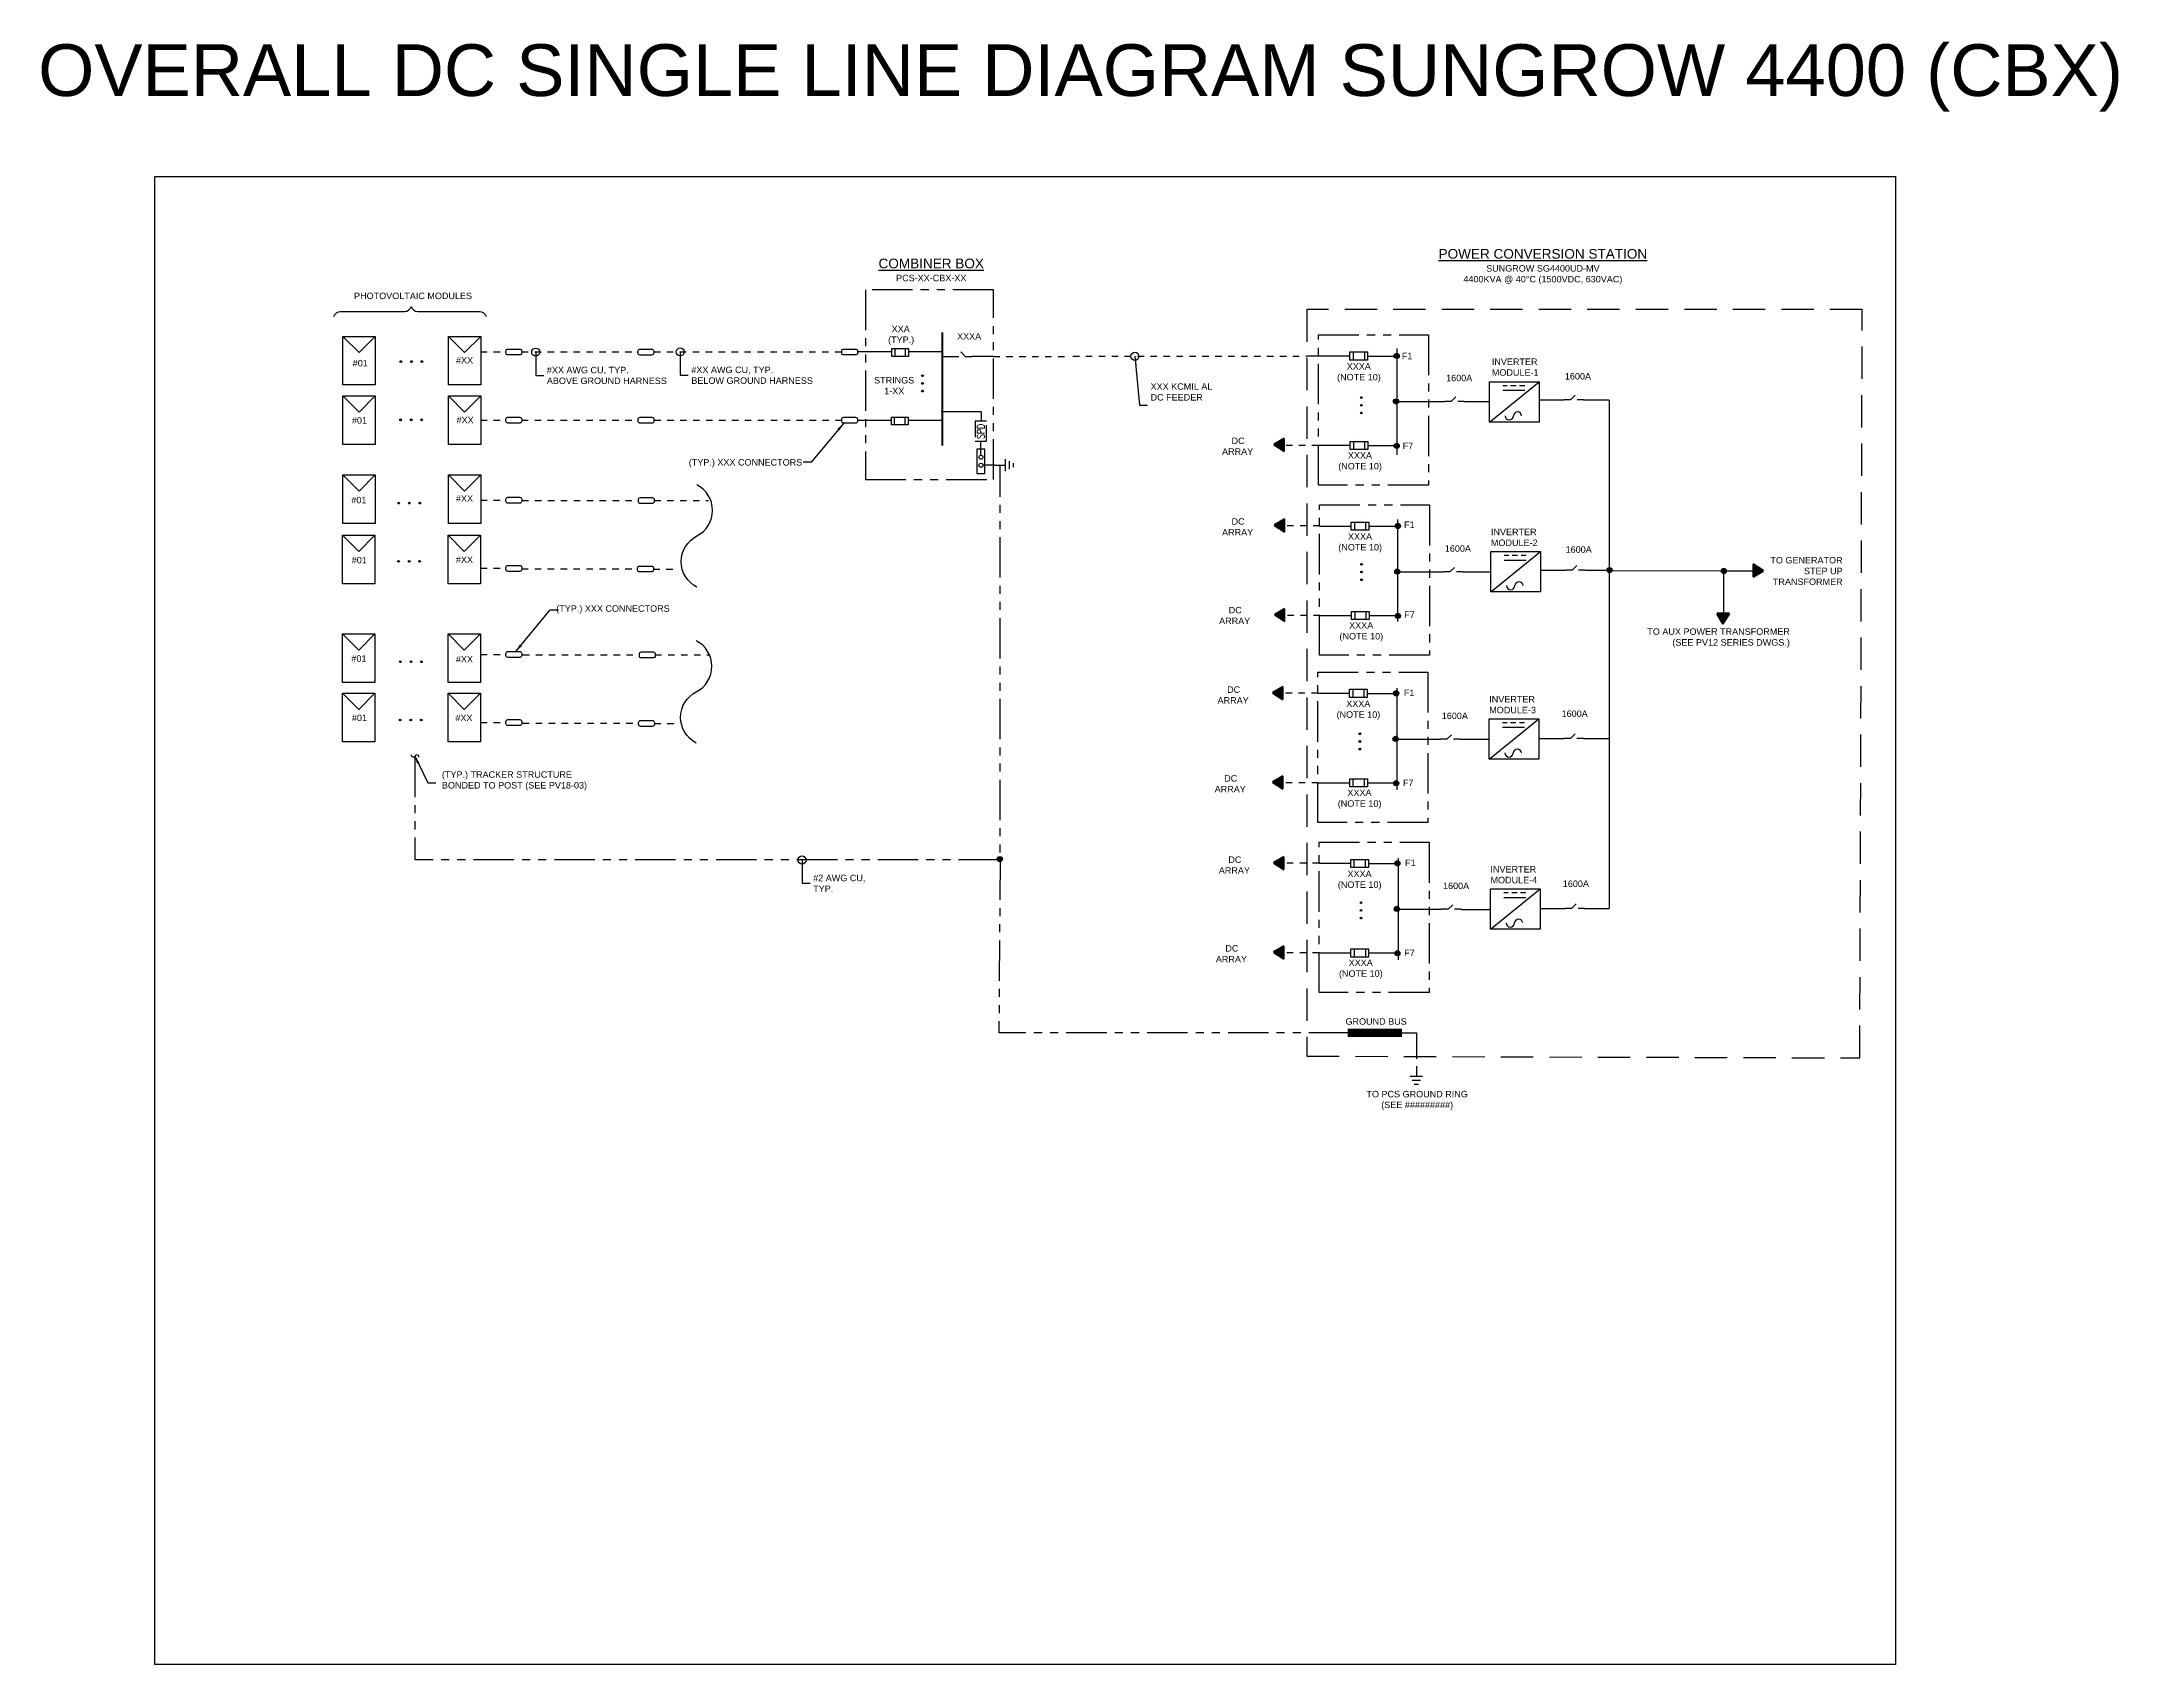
# Model space of a CAD drawing. Header units: feet. Extents: x -17 to 369, y -41 to 98.
# Drawn here: x 200.58 to 232.68, y 0.24 to 25.34 of the extents above; entities that cross this region are included whole.
import ezdxf

# ---------------------------------------------------------------- set-up
doc = ezdxf.new("R2010")
doc.units = ezdxf.units.FT
doc.header["$MEASUREMENT"] = 0
for name, pattern in [('DASHED', [0.75, 0.5, -0.25]), ('DASHED2', [0.375, 0.25, -0.125]), ('HIDDEN', [0.375, 0.25, -0.125]), ('HIDDEN4', [0.0935, 0.0625, -0.031]), ('PHANTOM2', [1.25, 0.625, -0.125, 0.125, -0.125, 0.125, -0.125])]:
    doc.linetypes.add(name, pattern=pattern)
for name, color, linetype in [('E-1LIN', 4, 'Continuous'), ('E-CABL', 133, 'HIDDEN4'), ('E-ELEC-BRDR', 171, 'DASHED2'), ('E-HARN-COMP', 8, 'Continuous'), ('E-HVMV-EQUP', 91, 'Continuous'), ('E-LV-BUS', 32, 'Continuous'), ('E-LV-EQUP', 211, 'Continuous'), ('E-PROD-COND-06F', 4, 'Continuous'), ('E-TEXT', 7, 'Continuous'), ('G-ANNO-TEXT', 1, 'Continuous')]:
    doc.layers.add(name, color=color, linetype=linetype)
doc.layers.add('G-TABL', color=7, linetype='Continuous', lineweight=40)
doc.layers.add('PV-PCS BOUNDARY', color=224, linetype='DASHED2', lineweight=90)
doc.styles.add('FSLR_Notes', font='Simplex.shx', dxfattribs={"width": 0.8, "height": 0.109375})
doc.styles.add('NEI-A', font='arial.ttf')
doc.styles.add('T10', font='romans.shx', dxfattribs={"height": 0.1})
doc.dimstyles.new('NEI-A', dxfattribs={"dimtxt": 0.1, "dimasz": 0.125, "dimexe": 0.0625, "dimexo": 0.0625, "dimgap": 0.0625, "dimtad": 0, "dimtih": 1, "dimtoh": 1, "dimdec": 4, "dimzin": 3, "dimdsep": 46, "dimlunit": 4, "dimtxsty": 'NEI-A', "dimcen": 0, "dimadec": 0, "dimazin": 0, "dimtfac": 0.75, "dimtdec": 4, "dimtofl": 0, "dimtmove": 0, "dimatfit": 3, "dimfxl": 1, "dimfrac": 1, "dimtolj": 1, "dimtzin": 0, "dimarcsym": 0})

msp = doc.modelspace()

# ---------------------------------------------------------------- texts
at = {"layer": 'Defpoints', "color": 1, "insert": (216.64, 24.253), "char_height": 0.8, "attachment_point": 8, "style": 'NEI-A'}
msp.add_mtext('OVERALL DC SINGLE LINE DIAGRAM SUNGROW 4400 (CBX)', dxfattribs=at)
at = {"layer": 'G-ANNO-TEXT', "insert": (214.332, 21.979), "char_height": 0.15, "attachment_point": 2, "style": 'NEI-A'}
msp.add_mtext('{\\LCOMBINER BOX\\P\\H0.66667x;\\lPCS-XX-CBX-XX}', dxfattribs=at)
at = {"layer": 'G-ANNO-TEXT', "style": 'NEI-A'}
for s, insert, char_height, width, attachment_point in [('{\\LPOWER CONVERSION STATION\\P\\H0.66667x;\\lSUNGROW SG4400UD-MV\\P4400KVA @ 40%%DC (1500VDC, 630VAC)}', (223.787, 22.128), 0.15, 3.64093, 2), ('PHOTOVOLTAIC MODULES', (207.234, 21.402), 0.1, 1.81785, 6), ('\\pi0.16436;XXA \\P\\pi0.10891;(TYP.)', (213.556, 20.793), 0.1, 0.60786, 4), ('\\A1;XXXA', (214.732, 20.776), 0.1, 1.3749, 4), ('\\A1;\\pi0.12608;#01 ', (205.263, 20.362), 0.1, 0.45816, 4), ('\\A1;#XX ', (206.986, 20.407), 0.1, 0.45816, 4), ('#XX AWG CU, TYP.\\PABOVE GROUND HARNESS', (208.39, 20.172), 0.1, 1.95282, 4), ('#XX AWG CU, TYP.\\PBELOW GROUND HARNESS', (210.624, 20.175), 0.1, 1.95282, 4), ('\\A1;\\pi0.14948;XXXA\\P\\pi0;{\\A0;(NOTE 10)}', (220.606, 20.214), 0.1, 0.67126, 4), ('\\A1;F1', (221.607, 20.473), 0.1, 0.67126, 4), ('\\A1;INVERTER MODULE-1', (222.998, 20.301), 0.1, 0.70557, 4), ('\\A1;\\pi0.00869;STRINGS \\P\\pi0.16514;1-XX', (213.44, 20.015), 0.1, 0.62475, 4), ('XXX KCMIL AL\\PDC FEEDER', (217.723, 19.917), 0.1, 0.97551, 4), ('\\A1;\\pi0.14115;1600A', (222.151, 20.132), 0.1, 0.67126, 4), ('\\A1;\\pi0.14115;1600A', (223.986, 20.159), 0.1, 0.67126, 4), ('\\A1;\\pi0.12608;#01 ', (205.251, 19.477), 0.1, 0.45816, 4), ('\\A1;\\pi0.09821;#XX ', (206.896, 19.483), 0.1, 0.45816, 4), ('\\A1;\\pi0.02492;DC\\P\\pi-0.12245;ARRAY ', (218.95, 19.078), 0.1, 0.23531, 4), ('\\A1;\\pi0.14948;XXXA\\P\\pi0;{\\A0;(NOTE 10)}', (220.624, 18.838), 0.1, 0.67126, 4), ('\\A1;F7', (221.62, 19.085), 0.1, 0.67126, 4), ('\\A1;(TYP.) XXX CONNECTORS', (212.338, 18.814), 0.1, 2.14397, 6), ('\\A1;\\pi0.09821;#XX ', (206.887, 18.269), 0.1, 0.45816, 4), ('\\A1;\\pi0.12608;#01 ', (205.242, 18.245), 0.1, 0.45816, 4), ('\\A1;\\pi0.02492;DC\\P\\pi-0.12245;ARRAY ', (218.95, 17.831), 0.1, 0.23531, 4), ('\\A1;\\pi0.14948;XXXA\\P\\pi0;{\\A0;(NOTE 10)}', (220.625, 17.584), 0.1, 0.67126, 4), ('\\A1;F1', (221.641, 17.864), 0.1, 0.67126, 4), ('\\A1;INVERTER MODULE-2', (222.984, 17.668), 0.1, 0.70557, 4), ('\\A1;\\pi0.12608;#01 ', (205.247, 17.316), 0.1, 0.45816, 4), ('\\A1;\\pi0.09821;#XX ', (206.886, 17.322), 0.1, 0.45816, 4), ('\\A1;\\pi0.14115;1600A', (222.13, 17.495), 0.1, 0.67126, 4), ('\\A1;\\pi0.14115;1600A', (223.997, 17.48), 0.1, 0.67126, 4), ('TO GENERATOR STEP UP TRANSFORMER', (228.421, 17.148), 0.1, 1.18112, 6), ('\\A1;(TYP.) XXX CONNECTORS', (210.289, 16.553), 0.1, 2.14397, 6), ('\\A1;\\pi0.02492;DC\\P\\pi-0.12245;ARRAY ', (218.905, 16.46), 0.1, 0.23531, 4), ('\\A1;F7', (221.643, 16.473), 0.1, 0.67126, 4), ('\\A1;\\pi0.14948;XXXA\\P\\pi0;{\\A0;(NOTE 10)}', (220.643, 16.208), 0.1, 0.67126, 4), ('TO AUX POWER TRANSFORMER (SEE PV12 SERIES DWGS.)', (227.605, 16.113), 0.1, 2.20346, 6), ('\\A1;\\pi0.12608;#01 ', (205.243, 15.796), 0.1, 0.45816, 4), ('\\A1;\\pi0.09821;#XX ', (206.886, 15.784), 0.1, 0.45816, 4), ('\\A1;\\pi0.02492;DC\\P\\pi-0.12245;ARRAY ', (218.881, 15.231), 0.1, 0.23531, 4), ('\\A1;\\pi0.14948;XXXA\\P\\pi0;{\\A0;(NOTE 10)}', (220.598, 14.997), 0.1, 0.67126, 4), ('\\A1;F1', (221.638, 15.264), 0.1, 0.67126, 4), ('\\A1;INVERTER MODULE-3', (222.958, 15.081), 0.1, 0.70557, 4), ('\\A1;\\pi0.12608;#01 ', (205.25, 14.877), 0.1, 0.45816, 4), ('\\A1;#XX ', (206.977, 14.877), 0.1, 0.45816, 4), ('\\A1;\\pi0.14115;1600A', (222.083, 14.908), 0.1, 0.67126, 4), ('\\A1;\\pi0.14115;1600A', (223.935, 14.941), 0.1, 0.67126, 4), ('(TYP.) TRACKER STRUCTURE BONDED TO POST (SEE PV18-03)', (206.768, 13.903), 0.1, 2.53409, 4), ('\\A1;\\pi0.02492;DC\\P\\pi-0.12245;ARRAY ', (218.836, 13.859), 0.1, 0.23531, 4), ('\\A1;F7', (221.624, 13.872), 0.1, 0.67126, 4), ('\\A1;\\pi0.14948;XXXA\\P\\pi0;{\\A0;(NOTE 10)}', (220.616, 13.621), 0.1, 0.67126, 4), ('\\A1;\\pi0.02492;DC\\P\\pi-0.12245;ARRAY ', (218.9, 12.601), 0.1, 0.23531, 4), ('\\A1;F1', (221.657, 12.635), 0.1, 0.67126, 4), ('\\A1;INVERTER MODULE-4', (222.977, 12.452), 0.1, 0.70557, 4), ('#2 AWG CU, TYP.', (212.507, 12.318), 0.1, 0.98039, 4), ('\\A1;\\pi0.14948;XXXA\\P\\pi0;{\\A0;(NOTE 10)}', (220.617, 12.367), 0.1, 0.67126, 4), ('\\A1;\\pi0.14115;1600A', (222.102, 12.279), 0.1, 0.67126, 4), ('\\A1;\\pi0.14115;1600A', (223.954, 12.312), 0.1, 0.67126, 4), ('\\A1;\\pi0.02492;DC\\P\\pi-0.12245;ARRAY ', (218.854, 11.23), 0.1, 0.23531, 4), ('\\A1;F7', (221.643, 11.243), 0.1, 0.67126, 4), ('\\A1;\\pi0.14948;XXXA\\P\\pi0;{\\A0;(NOTE 10)}', (220.635, 10.992), 0.1, 0.67126, 4), ('\\A1;\\pi0.05081;GROUND BUS', (220.685, 10.182), 0.1, 1.03381, 4), ('\\A1;\\pi0.50753;TO PCS GROUND RING\\P\\pi0.73686;(SEE #########)', (220.552, 8.961), 0.1, 2.57086, 4)]:
    msp.add_mtext(s, dxfattribs=dict(at, insert=insert, char_height=char_height, width=width, attachment_point=attachment_point))
at = {"layer": 'G-TABL', "insert": (215.044, 19.423), "char_height": 0.1094, "attachment_point": 3, "rotation": 90, "style": 'FSLR_Notes'}
msp.add_mtext_dynamic_manual_height_columns('SPD', width=0.02378, gutter_width=0.547, heights=[0], dxfattribs=at)

# ---------------------------------------------------------------- blocks, each defined once
blk = doc.blocks.new('1-LINE - FUSE')
at = {"layer": 'Defpoints', "color": 2}
for p, q in [((-0.114, 0.137), (-0.114, 0.137)), ((0.114, 0.137), (0.114, 0.137))]:
    blk.add_line(p, q, dxfattribs=at)
at = {"layer": 'E-HVMV-EQUP', "color": 0}
for p, q in [((-0.064, 0.223), (0.064, 0.223)), ((-0.064, 0.05), (0.064, 0.05))]:
    blk.add_line(p, q, dxfattribs=at)
blk.add_lwpolyline([(0.064, 0), (-0.064, 0), (-0.064, 0.273), (0.064, 0.273)], close=True, dxfattribs=at)
blk = doc.blocks.new('03')
at = {"linetype": 'Continuous'}
h = blk.add_hatch(color=256, dxfattribs=at)
h.dxf.hatch_style = 1
h.paths.add_polyline_path([(-0.04, 0, 1), (0.04, 0, 1)])
blk.add_circle((0, 0), 0.04, dxfattribs=at)
blk = doc.blocks.new('E-005')
blk.add_line((-0.384, 0), (0.384, 0.625))
blk.add_lwpolyline([(0.384, 0), (-0.384, 0), (-0.384, 0.625), (0.384, 0.625)], close=True)
at = {"layer": 'E-TEXT'}
for p, q in [((-0.108, 0.564), (-0.177, 0.564)), ((0.163, 0.488), (-0.177, 0.488)), ((0.028, 0.564), (-0.056, 0.564)), ((0.163, 0.564), (0.082, 0.564))]:
    blk.add_line(p, q, dxfattribs=at)
for centre, start, end in [((-0.078, 0.098), 180, 0), ((0.05, 0.093), 4.1036, 175.8964)]:
    blk.add_arc(centre, 0.0642, start, end, dxfattribs=at)
blk = doc.blocks.new('E-015')
for p, q in [((0, 0), (0, -0.15625)), ((-0.09375, -0.15625), (0.09375, -0.15625)), ((-0.0625, -0.21875), (0.0625, -0.21875)), ((-0.03125, -0.28125), (0.03125, -0.28125))]:
    blk.add_line(p, q)
blk = doc.blocks.new('*U38')
at = {"layer": 'Defpoints', "color": 2}
for p, q in [((-0.137, 0.114), (-0.137, 0.114)), ((-0.137, -0.114), (-0.137, -0.114))]:
    blk.add_line(p, q, dxfattribs=at)
at = {"layer": 'E-HVMV-EQUP', "color": 0}
for p, q in [((-0.223, -0.064), (-0.223, 0.064)), ((-0.05, -0.064), (-0.05, 0.064))]:
    blk.add_line(p, q, dxfattribs=at)
blk.add_lwpolyline([(0, 0.064), (0, -0.064), (-0.273, -0.064), (-0.273, 0.064)], close=True, dxfattribs=at)
blk = doc.blocks.new('end break')
for centre, major_axis in [((0.016, 0.06), (-0.0162, -0.0604)), ((-0.016, -0.06), (0.0162, 0.0604))]:
    blk.add_ellipse(centre, major_axis=major_axis, ratio=0.75, start_param=3.141593, end_param=6.283185)
blk = doc.blocks.new('3-LINE - CONTINUATION SYMBOL')
at = {"layer": 'E-HVMV-EQUP', "color": 0}
blk.add_lwpolyline([(-0.1082, 0, -0.611301), (0, 0, 0.611301), (0.1082, 0)], format="xyb", dxfattribs=at)
blk = doc.blocks.new('ARROW')
h = blk.add_hatch()
h.set_pattern_fill('ANSI31', color=256)
h.paths.add_polyline_path([(0, 0), (-0.074, -0.114), (0.066, -0.114)])
h = blk.add_hatch(color=256)
h.dxf.hatch_style = 1
h.paths.add_polyline_path([(0, 0), (-0.074, -0.114), (0.066, -0.114)])
blk.add_lwpolyline([(0, 0), (-0.074, -0.114), (0.066, -0.114), (0, 0)], close=True)
blk = doc.blocks.new('1LIN-DISCONNECT')
at = {"color": 4, "linetype": 'Continuous'}
for points in [[(0, 0), (0, -0.1)], [(0.071, -0.129), (0, -0.2), (0, -0.3)]]:
    blk.add_lwpolyline(points, dxfattribs=at)

# ---------------------------------------------------------------- hatches: boundary and pattern name
at = {"layer": 'E-PROD-COND-06F'}
for points in [[(206.12, 20.387, -1), (206.146, 20.387, -1)], [(206.284, 20.387, -1), (206.311, 20.387, -1)], [(206.446, 20.387, -1), (206.472, 20.387, -1)], [(214.197, 20.155, -1), (214.197, 20.181, -1)], [(214.197, 20.036, -1), (214.197, 20.062, -1)], [(214.197, 19.917, -1), (214.197, 19.944, -1)], [(220.98, 19.817, -1), (220.98, 19.844, -1)], [(220.98, 19.699, -1), (220.98, 19.725, -1)], [(220.98, 19.58, -1), (220.98, 19.606, -1)], [(206.116, 19.486, -1), (206.143, 19.486, -1)], [(206.281, 19.486, -1), (206.307, 19.486, -1)], [(206.442, 19.486, -1), (206.469, 19.486, -1)], [(206.087, 18.198, -1), (206.113, 18.198, -1)], [(206.252, 18.198, -1), (206.278, 18.198, -1)], [(206.413, 18.198, -1), (206.439, 18.198, -1)], [(206.084, 17.297, -1), (206.11, 17.297, -1)], [(206.248, 17.297, -1), (206.275, 17.297, -1)], [(206.41, 17.297, -1), (206.436, 17.297, -1)], [(220.984, 17.237, -1), (220.984, 17.264, -1)], [(220.984, 17.119, -1), (220.984, 17.145, -1)], [(220.984, 17, -1), (220.984, 17.026, -1)], [(206.112, 15.745, -1), (206.138, 15.745, -1)], [(206.277, 15.745, -1), (206.303, 15.745, -1)], [(206.438, 15.745, -1), (206.464, 15.745, -1)], [(206.109, 14.844, -1), (206.135, 14.844, -1)], [(206.274, 14.844, -1), (206.3, 14.844, -1)], [(206.435, 14.844, -1), (206.461, 14.844, -1)], [(220.959, 14.618, -1), (220.959, 14.644, -1)], [(220.959, 14.499, -1), (220.959, 14.526, -1)], [(220.959, 14.381, -1), (220.959, 14.407, -1)], [(220.975, 12.005, -1), (220.975, 12.032, -1)], [(220.975, 11.887, -1), (220.975, 11.913, -1)], [(220.975, 11.768, -1), (220.975, 11.795, -1)]]:
    msp.add_hatch(color=7, dxfattribs=at).paths.add_polyline_path(points)

# ---------------------------------------------------------------- linework, layer by layer
for points in [[(202.328, 23.25), (229.237, 23.25), (229.237, 0.239), (202.328, 0.239)], [(215.161, 18.658), (215.161, 19.033), (215.036, 19.033), (215.036, 18.658)]]:
    msp.add_lwpolyline(points, close=True)
for centre in [(215.1, 18.908), (215.1, 18.783)]:
    msp.add_circle(centre, 0.0312)
at = {"layer": 'E-1LIN', "linetype": 'HIDDEN'}
msp.add_lwpolyline([(215.01, 19.466), (215.01, 19.155), (215.187, 19.155), (215.187, 19.466)], close=True, dxfattribs=at)
at = {"layer": 'E-1LIN', "linetype": 'HIDDEN', "flags": 128}
for points in [[(215.098, 18.939), (215.098, 19.155)], [(215.317, 18.784), (215.132, 18.783)]]:
    msp.add_lwpolyline(points, dxfattribs=at)
at = {"layer": 'E-CABL'}
msp.add_line((215.292, 20.464), (216.467, 20.464), dxfattribs=at)
at = {"layer": 'E-CABL', "flags": 128}
for points in [[(207.368, 20.535), (207.757, 20.535)], [(208.002, 20.535), (209.797, 20.535)], [(210.045, 20.535), (212.948, 20.535)], [(216.522, 20.468), (220.138, 20.468)], [(207.368, 19.481), (207.757, 19.481)], [(208.002, 19.481), (209.801, 19.481)], [(210.051, 19.48), (212.948, 19.479)], [(220.317, 19.091), (219.703, 19.091)], [(207.368, 18.244), (207.757, 18.244)], [(208.006, 18.239), (209.805, 18.239)], [(210.05, 18.237), (210.889, 18.237)], [(220.334, 17.848), (219.761, 17.848)], [(207.368, 17.19), (207.757, 17.19)], [(208.002, 17.181), (209.792, 17.181)], [(210.037, 17.179), (210.426, 17.179)], [(220.339, 16.462), (219.766, 16.462)], [(207.368, 15.858), (207.757, 15.858)], [(208.021, 15.852), (209.82, 15.852)], [(210.065, 15.85), (210.904, 15.85)], [(220.309, 15.257), (219.735, 15.257)], [(207.368, 14.804), (207.757, 14.804)], [(208.018, 14.794), (209.807, 14.794)], [(210.052, 14.792), (210.442, 14.792)], [(220.313, 13.875), (219.739, 13.875)], [(220.328, 12.628), (219.754, 12.628)], [(220.328, 11.245), (219.754, 11.245)]]:
    msp.add_lwpolyline(points, dxfattribs=at)
at = {"layer": 'E-ELEC-BRDR', "linetype": 'DASHED'}
msp.add_lwpolyline([(228.686, 9.619), (228.724, 21.194), (220.138, 21.194), (220.138, 9.647)], close=True, dxfattribs=at)
at = {"layer": 'E-HARN-COMP'}
for points in [[(207.789, 20.581), (207.97, 20.581, -0.414214), (208.002, 20.549), (208.002, 20.521, -0.414214), (207.97, 20.489), (207.789, 20.489, -0.414214), (207.757, 20.521), (207.757, 20.549, -0.414214)], [(209.829, 20.579), (210.01, 20.579, -0.414214), (210.042, 20.547), (210.042, 20.519, -0.414214), (210.01, 20.487), (209.829, 20.487, -0.414214), (209.797, 20.519), (209.797, 20.547, -0.414214)], [(212.98, 20.581), (213.16, 20.581, -0.414214), (213.193, 20.549), (213.193, 20.521, -0.414214), (213.16, 20.489), (212.98, 20.489, -0.414214), (212.948, 20.521), (212.948, 20.549, -0.414214)], [(207.789, 19.527), (207.97, 19.527, -0.414214), (208.002, 19.495), (208.002, 19.467, -0.414214), (207.97, 19.435), (207.789, 19.435, -0.414214), (207.757, 19.467), (207.757, 19.495, -0.414214)], [(209.833, 19.525), (210.014, 19.525, -0.414214), (210.046, 19.493), (210.046, 19.465, -0.414214), (210.014, 19.433), (209.833, 19.433, -0.414214), (209.801, 19.465), (209.801, 19.493, -0.414214)], [(212.98, 19.525), (213.161, 19.525, -0.414214), (213.193, 19.493), (213.193, 19.465, -0.414214), (213.161, 19.433), (212.98, 19.433, -0.414214), (212.948, 19.465), (212.948, 19.493, -0.414214)], [(207.789, 18.29), (207.97, 18.29, -0.414214), (208.002, 18.258), (208.002, 18.23, -0.414214), (207.97, 18.197), (207.789, 18.197, -0.414214), (207.757, 18.23), (207.757, 18.258, -0.414214)], [(209.837, 18.283), (210.018, 18.283, -0.414214), (210.05, 18.251), (210.05, 18.223, -0.414214), (210.018, 18.191), (209.837, 18.191, -0.414214), (209.805, 18.223), (209.805, 18.251, -0.414214)], [(207.789, 17.236), (207.97, 17.236, -0.414214), (208.002, 17.204), (208.002, 17.176, -0.414214), (207.97, 17.143), (207.789, 17.143, -0.414214), (207.757, 17.176), (207.757, 17.204, -0.414214)], [(209.824, 17.225), (210.005, 17.225, -0.414214), (210.037, 17.193), (210.037, 17.165, -0.414214), (210.005, 17.133), (209.824, 17.133, -0.414214), (209.792, 17.165), (209.792, 17.193, -0.414214)], [(207.789, 15.904), (207.97, 15.904, -0.414214), (208.002, 15.872), (208.002, 15.844, -0.414214), (207.97, 15.812), (207.789, 15.812, -0.414214), (207.757, 15.844), (207.757, 15.872, -0.414214)], [(209.853, 15.896), (210.033, 15.896, -0.414214), (210.065, 15.864), (210.065, 15.836, -0.414214), (210.033, 15.804), (209.853, 15.804, -0.414214), (209.82, 15.836), (209.82, 15.864, -0.414214)], [(207.789, 14.85), (207.97, 14.85, -0.414214), (208.002, 14.818), (208.002, 14.79, -0.414214), (207.97, 14.758), (207.789, 14.758, -0.414214), (207.757, 14.79), (207.757, 14.818, -0.414214)], [(209.84, 14.838), (210.02, 14.838, -0.414214), (210.052, 14.806), (210.052, 14.778, -0.414214), (210.02, 14.746), (209.84, 14.746, -0.414214), (209.807, 14.778), (209.807, 14.806, -0.414214)]]:
    msp.add_lwpolyline(points, format="xyb", close=True, dxfattribs=at)
at = {"layer": 'E-LV-BUS', "flags": 128}
for points in [[(221.527, 20.589), (221.53, 18.947)], [(220.138, 20.474), (220.805, 20.474)], [(221.078, 20.472), (221.527, 20.472)], [(221.567, 19.77), (222.271, 19.77)], [(222.57, 19.77), (222.961, 19.77)], [(223.729, 19.796), (224.116, 19.796)], [(224.415, 19.796), (224.811, 19.796)], [(224.81, 19.789), (224.81, 17.153)], [(220.317, 19.092), (220.809, 19.092)], [(221.082, 19.089), (221.53, 19.089)], [(220.335, 17.844), (220.824, 17.844)], [(221.097, 17.842), (221.545, 17.842)], [(221.542, 17.943), (221.542, 16.369)], [(221.545, 17.133), (222.25, 17.133)], [(222.55, 17.133), (222.984, 17.133)], [(223.751, 17.163), (224.139, 17.163)], [(224.439, 17.163), (224.81, 17.163)], [(224.81, 17.155), (226.577, 17.152)], [(224.81, 17.153), (224.81, 11.931)], [(226.577, 17.152), (226.577, 16.379)], [(226.577, 17.152), (227.066, 17.152)], [(220.339, 16.462), (220.828, 16.462)], [(221.101, 16.46), (221.549, 16.46)], [(220.309, 15.257), (220.797, 15.257)], [(221.071, 15.255), (221.519, 15.255)], [(221.53, 15.339), (221.53, 13.765)], [(221.499, 14.546), (222.203, 14.546)], [(222.503, 14.546), (222.958, 14.546)], [(223.726, 14.56), (224.113, 14.56)], [(224.413, 14.56), (224.807, 14.56)], [(220.313, 13.875), (220.801, 13.875)], [(221.075, 13.873), (221.523, 13.873)], [(220.328, 12.628), (220.816, 12.628)], [(221.089, 12.625), (221.538, 12.625)], [(221.549, 12.71), (221.549, 11.136)], [(221.518, 11.917), (222.222, 11.917)], [(222.522, 11.916), (222.977, 11.916)], [(223.745, 11.931), (224.132, 11.931)], [(224.432, 11.931), (224.81, 11.931)], [(220.332, 11.245), (220.82, 11.245)], [(221.093, 11.243), (221.542, 11.243)]]:
    msp.add_lwpolyline(points, dxfattribs=at)
at = {"layer": 'E-LV-EQUP', "linetype": 'PHANTOM2'}
msp.add_line((220.795, 10.009), (215.378, 10.009), dxfattribs=at)
at = {"layer": 'E-LV-EQUP', "flags": 128}
for points in [[(205.238, 20.775), (205.488, 20.525), (205.738, 20.775), (205.738, 20.025), (205.238, 20.025), (205.238, 20.775), (205.738, 20.775)], [(206.868, 20.775), (207.118, 20.525), (207.368, 20.775), (207.368, 20.025), (206.868, 20.025), (206.868, 20.775), (207.368, 20.775)], [(205.238, 19.856), (205.488, 19.606), (205.738, 19.856), (205.738, 19.106), (205.238, 19.106), (205.238, 19.856), (205.738, 19.856)], [(206.868, 19.856), (207.118, 19.606), (207.368, 19.856), (207.368, 19.106), (206.868, 19.106), (206.868, 19.856), (207.368, 19.856)], [(205.238, 18.634), (205.488, 18.384), (205.738, 18.634), (205.738, 17.884), (205.238, 17.884), (205.238, 18.634), (205.738, 18.634)], [(206.868, 18.634), (207.118, 18.384), (207.368, 18.634), (207.368, 17.884), (206.868, 17.884), (206.868, 18.634), (207.368, 18.634)], [(205.233, 17.702), (205.483, 17.452), (205.733, 17.702), (205.733, 16.952), (205.233, 16.952), (205.233, 17.702), (205.733, 17.702)], [(206.864, 17.702), (207.114, 17.452), (207.364, 17.702), (207.364, 16.952), (206.864, 16.952), (206.864, 17.702), (207.364, 17.702)], [(205.233, 16.176), (205.483, 15.926), (205.733, 16.176), (205.733, 15.426), (205.233, 15.426), (205.233, 16.176), (205.733, 16.176)], [(206.864, 16.176), (207.114, 15.926), (207.364, 16.176), (207.364, 15.426), (206.864, 15.426), (206.864, 16.176), (207.364, 16.176)], [(205.233, 15.257), (205.483, 15.007), (205.733, 15.257), (205.733, 14.507), (205.233, 14.507), (205.233, 15.257), (205.733, 15.257)], [(206.864, 15.257), (207.114, 15.007), (207.364, 15.257), (207.364, 14.507), (206.864, 14.507), (206.864, 15.257), (207.364, 15.257)]]:
    msp.add_lwpolyline(points, dxfattribs=at)
at = {"layer": 'E-LV-EQUP', "linetype": 'PHANTOM2', "flags": 128}
for points in [[(206.348, 14.278), (206.348, 12.686), (215.396, 12.686), (215.396, 18.784), (215.396, 18.784)], [(215.396, 12.686), (215.378, 10.009)], [(221.608, 10.008), (221.831, 10.008), (221.831, 9.489)]]:
    msp.add_lwpolyline(points, dxfattribs=at)
at = {"layer": 'E-PROD-COND-06F'}
for p, q in [((213.726, 20.535), (213.193, 20.535)), ((214.49, 20.535), (213.986, 20.535)), ((214.502, 20.464), (214.659, 20.464)), ((215.292, 20.464), (214.958, 20.464)), ((215.104, 19.61), (214.484, 19.61)), ((215.104, 19.608), (215.104, 19.466)), ((213.72, 19.477), (213.193, 19.477)), ((214.484, 19.477), (213.98, 19.477))]:
    msp.add_line(p, q, dxfattribs=at)
at = {"layer": 'E-PROD-COND-06F', "color": 8, "linetype": 'PHANTOM2'}
for points in [[(213.315, 21.498), (213.315, 18.562), (215.293, 18.562), (215.293, 21.498)], [(220.317, 20.8), (222.017, 20.8), (222.017, 18.476), (220.317, 18.476)], [(220.335, 18.17), (222.036, 18.17), (222.036, 15.846), (220.335, 15.846)], [(220.309, 15.583), (222.01, 15.583), (222.01, 13.259), (220.309, 13.259)], [(220.328, 12.953), (222.028, 12.953), (222.028, 10.63), (220.328, 10.63)]]:
    msp.add_lwpolyline(points, close=True, dxfattribs=at)
at = {"layer": 'E-PROD-COND-06F'}
for points, const_width in [([(214.502, 19.084), (214.502, 20.839)], 0.03), ([(220.77, 10.008), (221.608, 10.008)], 0.13)]:
    msp.add_lwpolyline(points, dxfattribs=dict(at, const_width=const_width))
at = {"layer": 'E-PROD-COND-06F', "color": 7}
for centre in [(206.133, 20.387), (206.298, 20.387), (206.459, 20.387), (214.197, 20.168), (214.197, 20.049), (214.197, 19.93), (220.98, 19.83), (220.98, 19.712), (220.98, 19.593), (206.129, 19.486), (206.294, 19.486), (206.456, 19.486), (206.1, 18.198), (206.265, 18.198), (206.426, 18.198), (206.097, 17.297), (206.262, 17.297), (206.423, 17.297), (220.984, 17.251), (220.984, 17.132), (220.984, 17.013), (206.125, 15.745), (206.29, 15.745), (206.451, 15.745), (206.122, 14.844), (206.287, 14.844), (206.448, 14.844), (220.959, 14.631), (220.959, 14.512), (220.959, 14.394), (220.975, 12.019), (220.975, 11.9), (220.975, 11.781)]:
    msp.add_circle(centre, 0.0131, dxfattribs=at)
at = {"layer": 'G-ANNO-TEXT', "flags": 128}
msp.add_lwpolyline([(205.098, 21.085, -0.298343), (205.2, 21.161), (206.19, 21.161, 0.298343), (206.292, 21.237, 0.298343), (206.395, 21.161), (207.348, 21.161, -0.298343), (207.451, 21.085)], format="xyb", dxfattribs=at)

# ---------------------------------------------------------------- block references
at = {"xscale": 7.308600585754728, "yscale": 7.308600585754728, "zscale": 7.308600585754728, "rotation": 89.99999999999997}
for p in [(210.709, 17.69), (210.699, 15.279)]:
    msp.add_blockref('3-LINE - CONTINUATION SYMBOL', p, dxfattribs=at)
at = {"layer": 'E-1LIN', "rotation": 90}
msp.add_blockref('1LIN-DISCONNECT', (214.659, 20.464), dxfattribs=at)
at = {"layer": 'E-1LIN'}
for p in [(223.345, 19.45), (223.368, 16.825), (223.342, 14.238), (223.361, 11.609)]:
    msp.add_blockref('E-005', p, dxfattribs=at)
at = {"layer": 'E-1LIN', "xscale": -1}
for name, p, rotation in [('1LIN-DISCONNECT', (222.571, 19.77), 270), ('1LIN-DISCONNECT', (224.416, 19.796), 270), ('E-015', (215.317, 18.784), 90), ('1LIN-DISCONNECT', (222.55, 17.133), 270), ('1LIN-DISCONNECT', (224.439, 17.163), 270), ('1LIN-DISCONNECT', (222.503, 14.546), 270), ('1LIN-DISCONNECT', (224.413, 14.56), 270), ('1LIN-DISCONNECT', (222.522, 11.917), 270), ('1LIN-DISCONNECT', (224.432, 11.931), 270)]:
    msp.add_blockref(name, p, dxfattribs=dict(at, rotation=rotation))
msp.add_blockref('E-015', (221.831, 9.489), dxfattribs=at)
at = {"layer": 'E-HVMV-EQUP', "xscale": 0.9394612112319507, "yscale": 0.9394612112319507, "zscale": 0.9394612112319507}
for p in [(213.982, 20.527), (213.976, 19.468)]:
    msp.add_blockref('*U38', p, dxfattribs=at)
at = {"layer": 'E-HVMV-EQUP', "zscale": 2, "rotation": 270}
for p in [(221.527, 20.474), (221.517, 19.77), (221.527, 19.084), (221.545, 17.844), (221.536, 17.14), (224.818, 17.162), (226.585, 17.148), (221.545, 16.454), (221.519, 15.257), (221.509, 14.553), (221.519, 13.867), (215.392, 12.694), (221.538, 12.628), (221.528, 11.924), (221.538, 11.238)]:
    msp.add_blockref('03', p, dxfattribs=at)
at = {"layer": 'E-LV-EQUP', "rotation": 270}
for p in [(220.805, 20.472), (220.809, 19.089), (220.824, 17.842), (220.828, 16.46), (220.797, 15.255), (220.801, 13.873), (220.816, 12.625), (220.82, 11.243)]:
    msp.add_blockref('1-LINE - FUSE', p, dxfattribs=at)
at = {"layer": 'E-LV-EQUP', "xscale": 0.5000000033, "yscale": 0.5000000033, "zscale": 0.5000000033, "rotation": 90}
msp.add_blockref('end break', (206.353, 14.288), dxfattribs=at)
at = {"layer": 'PV-PCS BOUNDARY', "xscale": 1.39854621569094, "yscale": 1.39854621569094, "zscale": 1.39854621569094}
for p, rotation in [((219.628, 19.103), 89.99999999999999), ((219.631, 17.856), 89.99999999999999), ((227.197, 17.149), 270), ((219.636, 16.47), 89.99999999999999), ((226.57, 16.332), 180), ((219.606, 15.265), 89.99999999999999), ((219.609, 13.883), 89.99999999999999), ((219.624, 12.635), 89.99999999999999), ((219.624, 11.253), 89.99999999999999)]:
    msp.add_blockref('ARROW', p, dxfattribs=dict(at, rotation=rotation))

msp.set_redraw_order([(e.dxf.handle, doc.entitydb.next_handle()) for e in msp.query("TEXT MTEXT ATTDEF DIMENSION ARC_DIMENSION")])  # texts and dimensions are drawn at this point

# ---------------------------------------------------------------- leaders
at = {"layer": 'G-ANNO-TEXT', "annotation_type": 0, "has_hookline": 1}
for points, override, hookline_direction, text_width in [([(208.218, 20.533), (208.218, 20.173), (208.343, 20.173)], {"dimgap": 0.046875, "dimtad": 0, "dimtxsty": 'T10', "dimldrblk": 'DotBlank'}, 0, 1.848), ([(210.452, 20.537), (210.452, 20.177), (210.577, 20.177)], {"dimgap": 0.046875, "dimtad": 0, "dimtxsty": 'T10', "dimldrblk": 'DotBlank'}, 0, 1.861), ([(217.481, 20.468), (217.551, 19.714), (217.676, 19.714)], {"dimgap": 0.046875, "dimtad": 0, "dimtxsty": 'T10', "dimldrblk": 'DotBlank'}, 0, 0.949), ([(212.98, 19.433), (212.477, 18.83), (212.352, 18.83)], {"dimgap": 0.046875, "dimtad": 0}, 1, 1.738), ([(207.909, 15.903), (208.443, 16.549), (208.568, 16.549)], {"dimgap": 0.046875, "dimtad": 0}, 0, 1.738), ([(206.348, 14.288), (206.549, 13.873), (206.674, 13.873)], {"dimgap": 0.046875, "dimtad": 0, "dimtxsty": 'T10'}, 0, 2.228), ([(212.335, 12.68), (212.335, 12.319), (212.46, 12.319)], {"dimgap": 0.046875, "dimtad": 0, "dimtxsty": 'T10', "dimldrblk": 'DotBlank'}, 0, 0.793)]:
    msp.add_leader(points, dimstyle='NEI-A', override=override, dxfattribs=dict(at, hookline_direction=hookline_direction, text_width=text_width))

doc.saveas('drawing.dxf')
